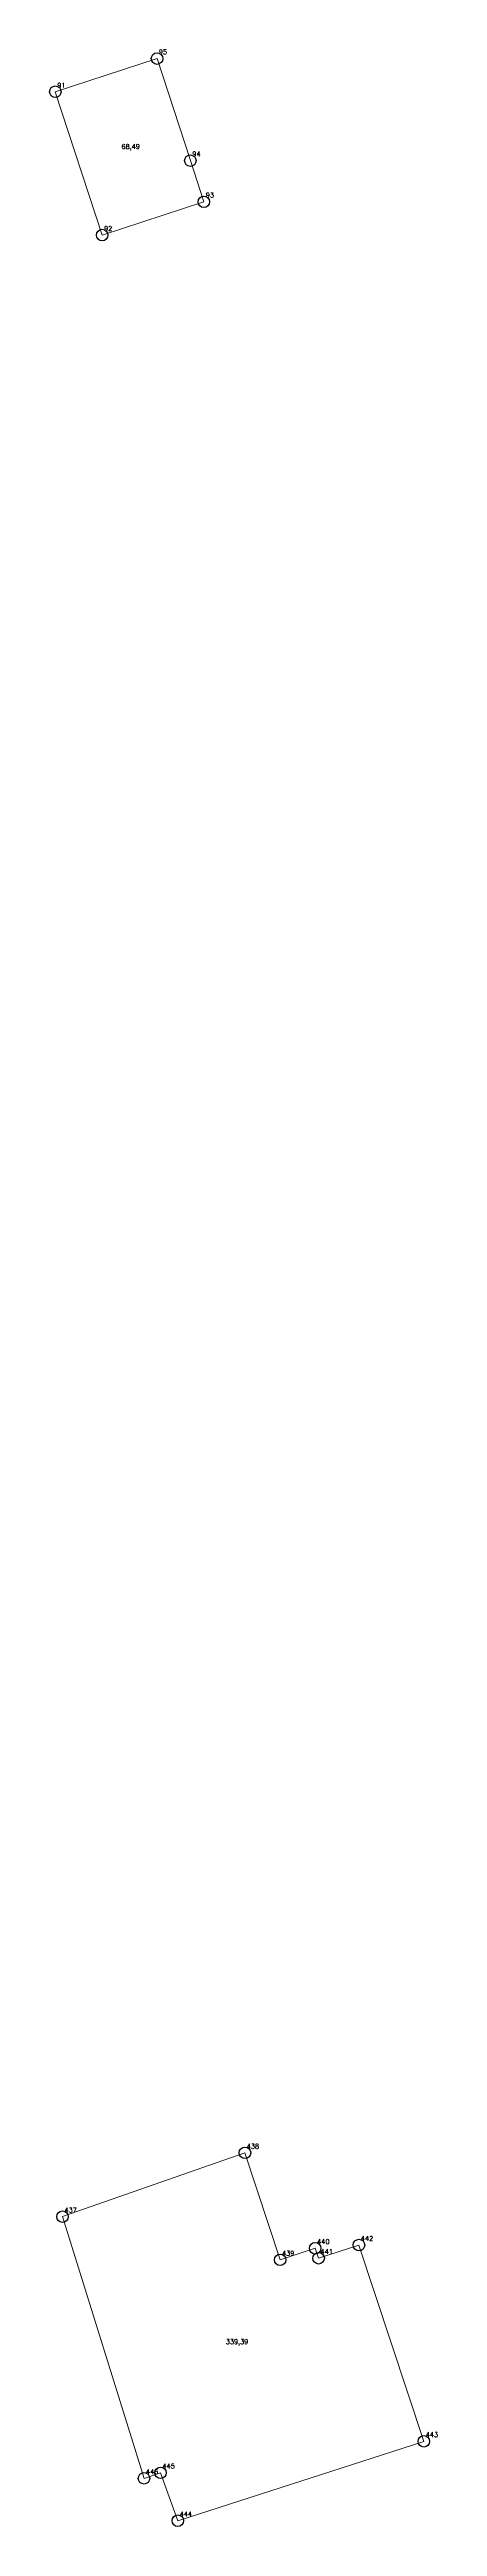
# Model space of a CAD drawing. Extents: x 1390459 to 1399894, y 355072 to 361029.
# Drawn here: x 1396208.7 to 1396234, y 359587 to 359748.4 of the extents above; entities that cross this region are included whole.
import ezdxf

# ---------------------------------------------------------------- set-up
doc = ezdxf.new("R2010")
doc.units = 0
doc.header["$PDMODE"] = 33
doc.header["$PDSIZE"] = 0.75
doc.layers.add('8 - ценная историческая застройка конец ХIX - начало ХХ века', color=7, linetype='Continuous')
doc.styles.get("Standard").update_dxf_attribs({"font": 'simplex.shx'})

msp = doc.modelspace()

# ---------------------------------------------------------------- linework, layer by layer
at = {"layer": '8 - ценная историческая застройка конец ХIX - начало ХХ века', "color": 7, "lineweight": 20}
for points in [[(1396209.06, 359745.67), (1396215.69, 359747.83), (1396217.86, 359741.18), (1396218.74, 359738.5), (1396212.11, 359736.33), (1396209.06, 359745.67)], [(1396209.53, 359607.22), (1396221.42, 359611.38), (1396223.71, 359604.41), (1396226, 359605.16), (1396226.22, 359604.51), (1396228.85, 359605.37), (1396233.08, 359592.58), (1396217.04, 359587.41), (1396215.92, 359590.53), (1396214.84, 359590.17), (1396209.53, 359607.22)]]:
    msp.add_lwpolyline(points, close=True, dxfattribs=at)
at = {"layer": '8 - ценная историческая застройка конец ХIX - начало ХХ века'}
for p in [(1396215.69, 359747.83), (1396209.06, 359745.67), (1396217.86, 359741.18), (1396218.74, 359738.5), (1396212.11, 359736.33), (1396221.42, 359611.38), (1396209.53, 359607.22), (1396223.71, 359604.41), (1396226, 359605.16), (1396226.22, 359604.51), (1396228.85, 359605.37), (1396233.08, 359592.58), (1396214.84, 359590.17), (1396215.92, 359590.53), (1396217.04, 359587.41)]:
    msp.add_point(p, dxfattribs=at)

# ---------------------------------------------------------------- texts
at = {"layer": '8 - ценная историческая застройка конец ХIX - начало ХХ века', "color": 7}
for s, p in [('95', (1396215.81, 359748.11)), ('91', (1396209.19, 359745.94)), ('68,49', (1396213.37, 359741.94)), ('94', (1396217.99, 359741.46)), ('93', (1396218.87, 359738.78)), ('92', (1396212.24, 359736.6)), ('438', (1396221.54, 359611.65)), ('437', (1396209.66, 359607.49)), ('442', (1396228.98, 359605.64)), ('439', (1396223.84, 359604.68)), ('440', (1396226.13, 359605.44)), ('441', (1396226.35, 359604.79)), ('339,39', (1396220.17, 359598.92)), ('443', (1396233.21, 359592.86)), ('446', (1396214.97, 359590.44)), ('445', (1396216.05, 359590.81)), ('444', (1396217.17, 359587.68))]:
    msp.add_text(s, height=0.311, dxfattribs=at).set_placement(p)

doc.saveas('drawing.dxf')
